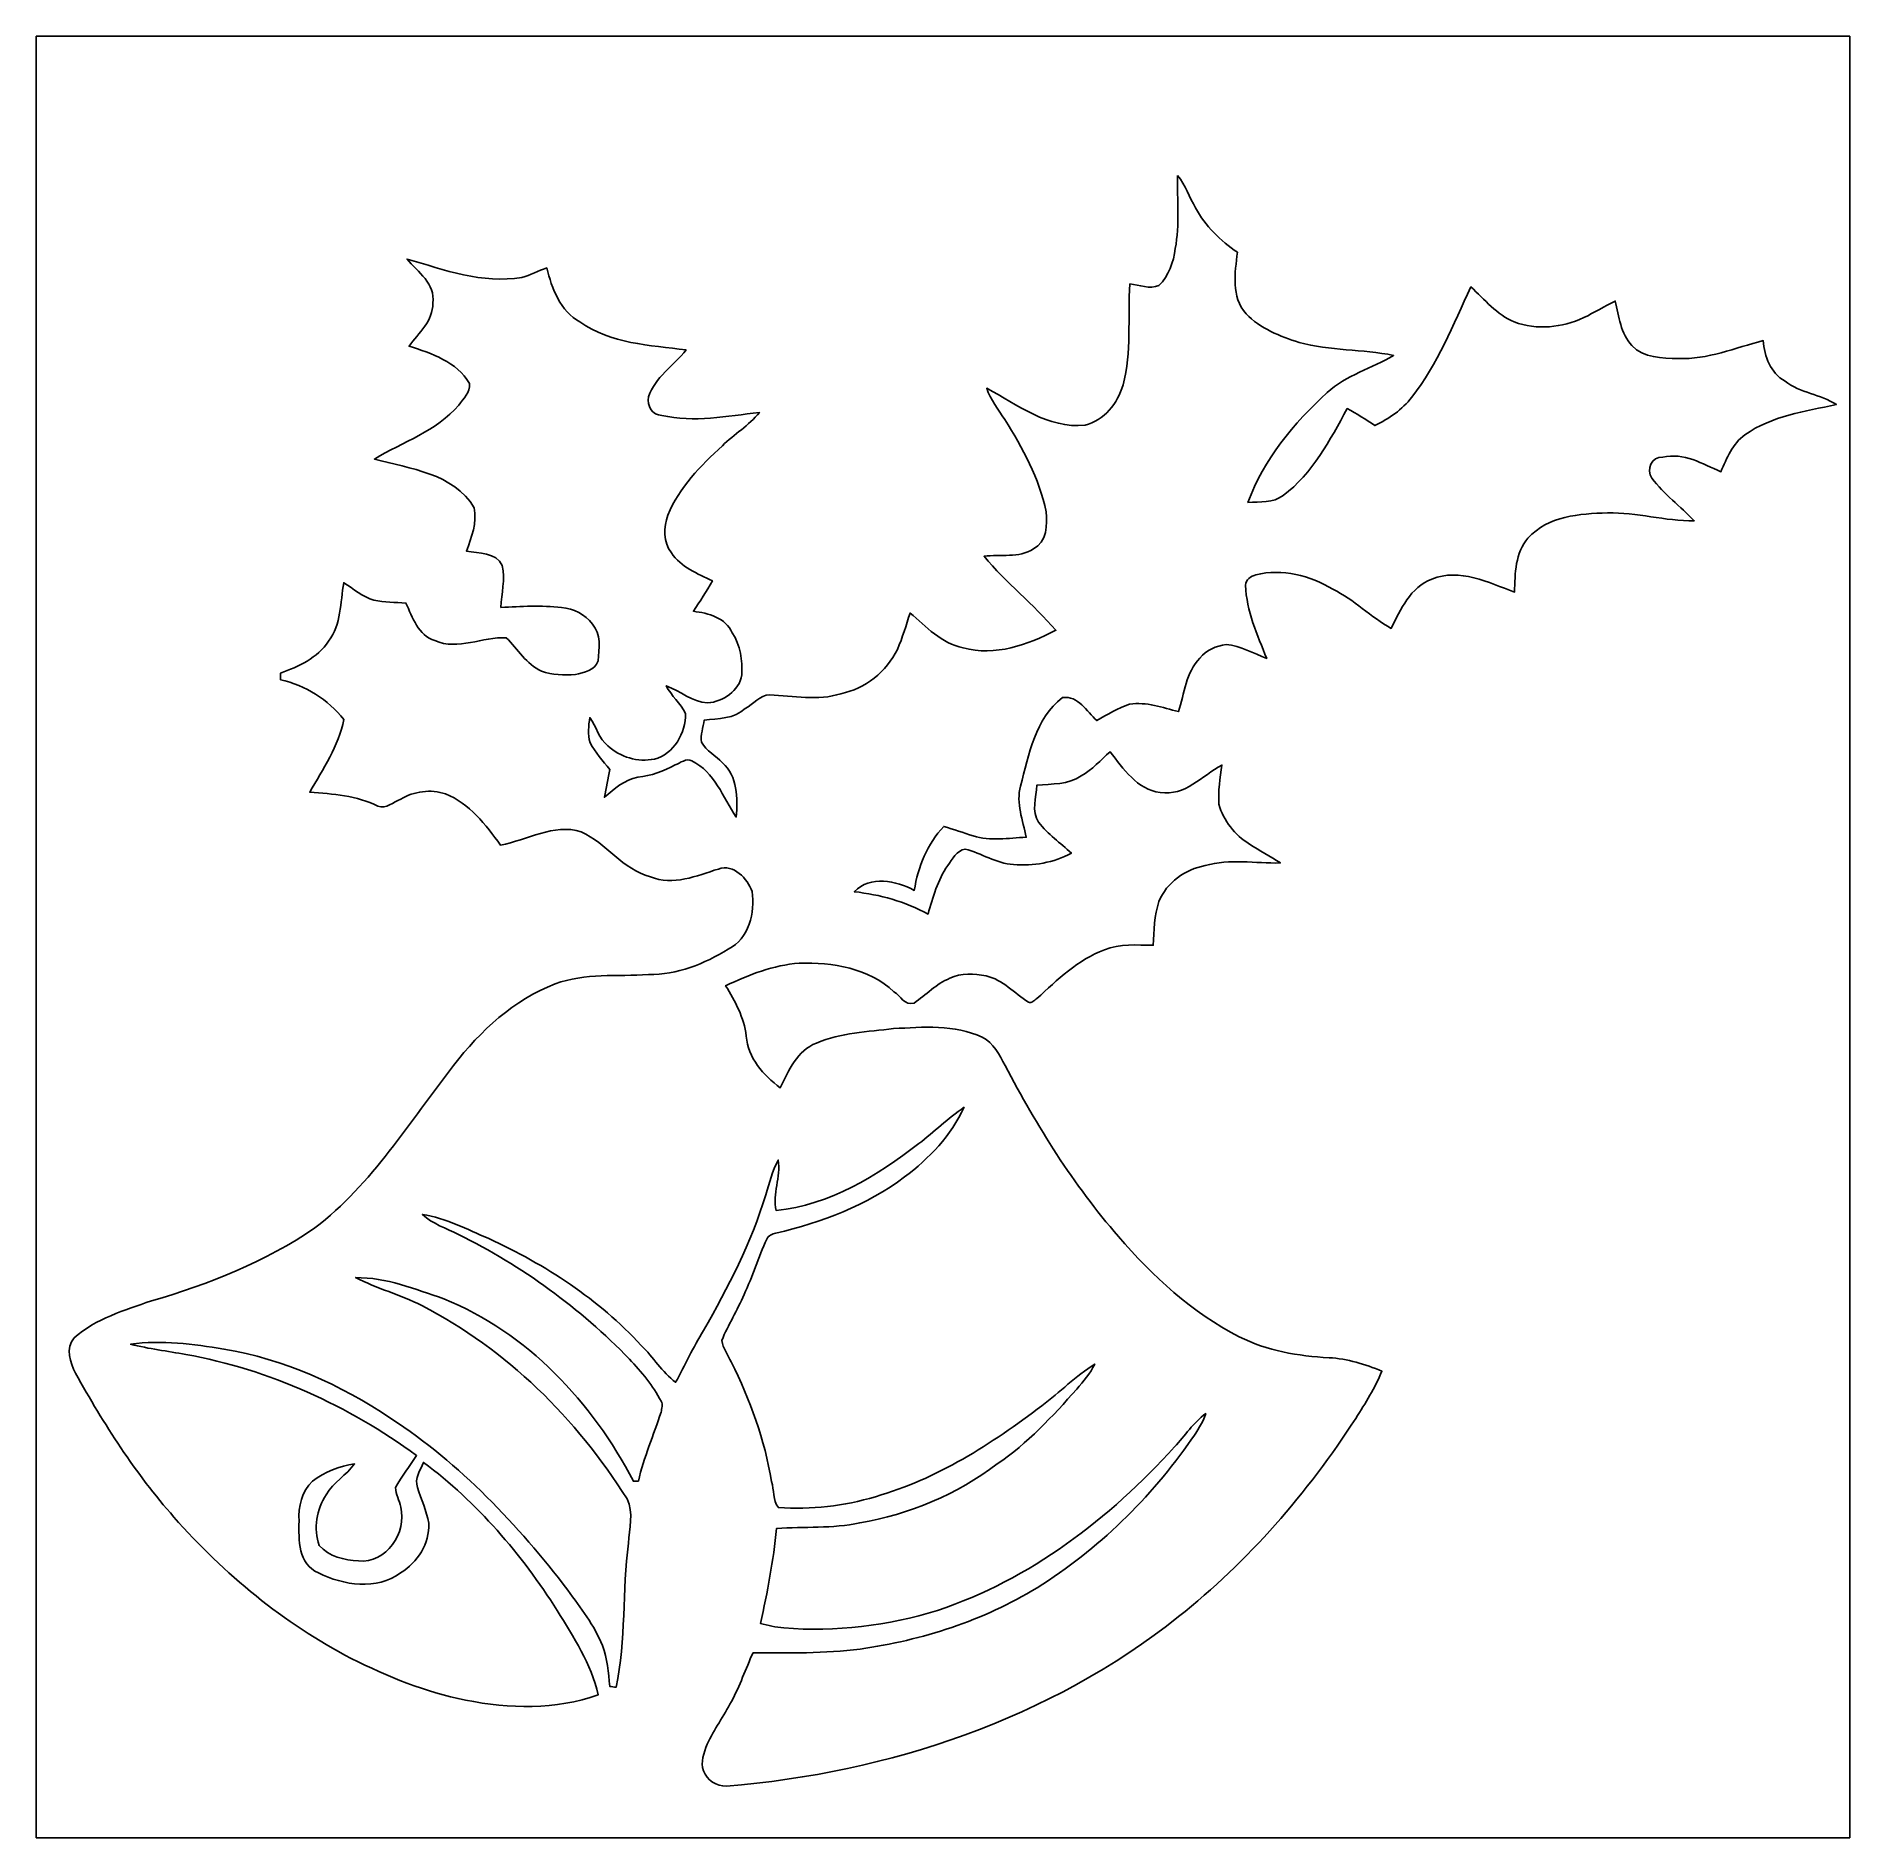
# Model space of a CAD drawing. Header units: centimetres. Extents: x -16.8 to 16.8, y -16.7 to 16.7.
import ezdxf

# ---------------------------------------------------------------- set-up
doc = ezdxf.new("R2010")
doc.units = ezdxf.units.CM
doc.header["$MEASUREMENT"] = 0
doc.layers.add('Layer 1', color=7, linetype='Continuous')

msp = doc.modelspace()

# ---------------------------------------------------------------- linework, layer by layer
at = {"layer": 'Layer 1', "color": 7}
for points, knots in [([(-16.77458, 16.66875), (-16.77458, 16.66875), (16.77458, 16.66875), (16.77458, 16.66875), (16.77458, 16.66875), (16.77458, 16.66875), (16.77458, -16.66875), (16.77458, -16.66875), (16.77458, -16.66875), (16.77458, -16.66875), (-16.77458, -16.66875), (-16.77458, -16.66875), (-16.77458, -16.66875), (-16.77458, -16.66875), (-16.77458, 16.66875), (-16.77458, 16.66875), (-16.77458, 16.66875), (-16.77458, 16.66875), (-16.77458, 16.66875), (-16.77458, 16.66875)], [0, 0, 0, 0, 0.16666667, 0.16666667, 0.16666667, 0.16666667, 0.33333333, 0.33333333, 0.33333333, 0.33333333, 0.5, 0.5, 0.5, 0.5, 0.66666667, 0.66666667, 0.66666667, 0.66666667, 1, 1, 1, 1]), ([(4.33881, 14.08994), (4.32964, 13.6398), (4.37974, 13.18472), (4.29789, 12.73881), (4.29789, 12.73881), (4.26297, 12.49045), (4.17759, 12.23539), (3.9938, 12.05689), (3.9938, 12.05689), (3.82588, 11.97892), (3.63149, 12.07206), (3.45687, 12.08476), (3.45687, 12.08476), (3.41842, 11.46246), (3.48932, 10.82604), (3.33093, 10.21574), (3.33093, 10.21574), (3.23039, 9.87884), (2.98097, 9.55957), (2.62749, 9.47349), (2.62749, 9.47349), (1.94098, 9.39729), (1.3776, 9.85591), (0.80821, 10.15436), (0.80821, 10.15436), (0.87912, 9.94057), (1.02517, 9.76489), (1.14088, 9.57439), (1.14088, 9.57439), (1.47814, 9.0491), (1.78012, 8.48713), (1.90712, 7.87047), (1.90712, 7.87047), (1.93428, 7.63482), (1.92088, 7.30497), (1.67358, 7.18256), (1.67358, 7.18256), (1.40194, 7.00722), (1.06221, 7.08484), (0.76024, 7.04638), (0.76024, 7.04638), (1.16558, 6.55532), (1.67146, 6.15632), (2.0888, 5.67514), (2.0888, 5.67514), (1.56104, 5.40949), (0.96873, 5.18795), (0.37147, 5.35023), (0.37147, 5.35023), (-0.02716, 5.4356), (-0.31291, 5.74075), (-0.6096, 5.99475), (-0.6096, 5.99475), (-0.68333, 5.76933), (-0.74683, 5.53932), (-0.84314, 5.32201), (-0.84314, 5.32201), (-1.04528, 4.91137), (-1.43792, 4.59493), (-1.88771, 4.5018), (-1.88771, 4.5018), (-2.31704, 4.36527), (-2.76825, 4.45805), (-3.2064, 4.48098), (-3.2064, 4.48098), (-3.38878, 4.47816), (-3.51049, 4.30848), (-3.65972, 4.22628), (-3.65972, 4.22628), (-3.86644, 4.03966), (-4.15819, 4.03825), (-4.41819, 4.01461), (-4.41819, 4.01461), (-4.43548, 3.8795), (-4.49016, 3.74015), (-4.46793, 3.60398), (-4.46793, 3.60398), (-4.37797, 3.44311), (-4.20053, 3.35668), (-4.07811, 3.22368), (-4.07811, 3.22368), (-3.80012, 2.97533), (-3.79518, 2.56364), (-3.82588, 2.21897), (-3.82588, 2.21897), (-4.07635, 2.58269), (-4.21816, 3.05435), (-4.64679, 3.25826), (-4.64679, 3.25826), (-4.75156, 3.31717), (-4.85775, 3.21945), (-4.95229, 3.18594), (-4.95229, 3.18594), (-5.16749, 3.0674), (-5.40032, 2.98133), (-5.64621, 2.95593), (-5.64621, 2.95593), (-5.8928, 2.91712), (-6.0773, 2.73614), (-6.26428, 2.58727), (-6.26428, 2.58727), (-6.23429, 2.76013), (-6.19407, 2.93053), (-6.16303, 3.10268), (-6.16303, 3.10268), (-6.29814, 3.25614), (-6.43361, 3.41242), (-6.52674, 3.59586), (-6.52674, 3.59586), (-6.58142, 3.74756), (-6.55355, 3.90701), (-6.53556, 4.06153), (-6.53556, 4.06153), (-6.41103, 3.89396), (-6.36799, 3.67136), (-6.20042, 3.53589), (-6.20042, 3.53589), (-5.97288, 3.32775), (-5.64409, 3.23039), (-5.34, 3.29142), (-5.34, 3.29142), (-4.97523, 3.38314), (-4.76109, 3.77931), (-4.76179, 4.13597), (-4.76179, 4.13597), (-4.85458, 4.32364), (-5.02532, 4.46123), (-5.12022, 4.64891), (-5.12022, 4.64891), (-4.86198, 4.54907), (-4.64079, 4.34975), (-4.35434, 4.33141), (-4.35434, 4.33141), (-4.06718, 4.35575), (-3.76978, 4.55013), (-3.72251, 4.85105), (-3.72251, 4.85105), (-3.70628, 5.11951), (-3.74826, 5.39926), (-3.89819, 5.62751), (-3.89819, 5.62751), (-4.01708, 5.9055), (-4.34411, 5.99581), (-4.61716, 6.02686), (-4.61716, 6.02686), (-4.49933, 6.21312), (-4.37127, 6.39374), (-4.26649, 6.58812), (-4.26649, 6.58812), (-4.53919, 6.72677), (-4.84823, 6.84389), (-5.02532, 7.10953), (-5.02532, 7.10953), (-5.17948, 7.30779), (-5.17102, 7.58155), (-5.08882, 7.80697), (-5.08882, 7.80697), (-4.88174, 8.32273), (-4.48169, 8.72102), (-4.08093, 9.09038), (-4.08093, 9.09038), (-3.86186, 9.30592), (-3.59057, 9.46432), (-3.39725, 9.70633), (-3.39725, 9.70633), (-3.99415, 9.63824), (-4.60657, 9.51512), (-5.20347, 9.65271), (-5.20347, 9.65271), (-5.37951, 9.65059), (-5.48181, 9.83897), (-5.44618, 9.99525), (-5.44618, 9.99525), (-5.33012, 10.36249), (-4.97911, 10.57028), (-4.75403, 10.86414), (-4.75403, 10.86414), (-5.42184, 10.95163), (-6.14751, 10.97668), (-6.71759, 11.38132), (-6.71759, 11.38132), (-7.07919, 11.58346), (-7.23724, 12.00009), (-7.33002, 12.38179), (-7.33002, 12.38179), (-7.48559, 12.32747), (-7.63129, 12.24633), (-7.7918, 12.20611), (-7.7918, 12.20611), (-8.52488, 12.0844), (-9.22549, 12.34581), (-9.91588, 12.54619), (-9.91588, 12.54619), (-9.71691, 12.3063), (-9.38565, 12.09075), (-9.43822, 11.73057), (-9.43822, 11.73057), (-9.4294, 11.40248), (-9.70245, 11.17917), (-9.87707, 10.93223), (-9.87707, 10.93223), (-9.45938, 10.80135), (-8.99583, 10.64472), (-8.76194, 10.24431), (-8.76194, 10.24431), (-8.73831, 10.07569), (-8.87765, 9.96668), (-8.95879, 9.84179), (-8.95879, 9.84179), (-9.37225, 9.36237), (-9.99137, 9.16129), (-10.51878, 8.84379), (-10.51878, 8.84379), (-9.8619, 8.66281), (-9.05969, 8.58767), (-8.67234, 7.9442), (-8.67234, 7.9442), (-8.61801, 7.66621), (-8.72208, 7.39669), (-8.81556, 7.14093), (-8.81556, 7.14093), (-8.58838, 7.09013), (-8.26876, 7.12611), (-8.15481, 6.87458), (-8.15481, 6.87458), (-8.09131, 6.62164), (-8.17351, 6.356), (-8.17809, 6.09776), (-8.17809, 6.09776), (-7.80556, 6.11928), (-7.43056, 6.13939), (-7.05873, 6.09847), (-7.05873, 6.09847), (-6.83507, 6.08048), (-6.62199, 5.97147), (-6.48688, 5.79085), (-6.48688, 5.79085), (-6.31931, 5.6074), (-6.35917, 5.33541), (-6.3821, 5.11104), (-6.3821, 5.11104), (-6.43043, 4.93324), (-6.64774, 4.88915), (-6.8012, 4.85951), (-6.8012, 4.85951), (-7.01005, 4.84011), (-7.22842, 4.84823), (-7.42703, 4.91984), (-7.42703, 4.91984), (-7.70961, 5.05001), (-7.86871, 5.32589), (-8.07896, 5.53755), (-8.07896, 5.53755), (-8.51923, 5.56119), (-8.96832, 5.29519), (-9.40223, 5.48393), (-9.40223, 5.48393), (-9.71091, 5.58694), (-9.81181, 5.91397), (-9.93563, 6.17996), (-9.93563, 6.17996), (-10.13389, 6.19301), (-10.33392, 6.19619), (-10.52971, 6.23429), (-10.52971, 6.23429), (-10.73961, 6.29179), (-10.90366, 6.44207), (-11.08498, 6.55461), (-11.08498, 6.55461), (-11.15095, 6.19266), (-11.12943, 5.78026), (-11.36826, 5.47688), (-11.36826, 5.47688), (-11.56794, 5.15832), (-11.92177, 5.00768), (-12.25903, 4.88174), (-12.25903, 4.88174), (-12.25762, 4.84188), (-12.25621, 4.80201), (-12.25479, 4.76179), (-12.25479, 4.76179), (-11.79371, 4.65808), (-11.38061, 4.39173), (-11.08287, 4.02625), (-11.08287, 4.02625), (-11.17988, 3.53095), (-11.47269, 3.11115), (-11.71399, 2.67829), (-11.71399, 2.67829), (-11.28536, 2.65395), (-10.84651, 2.61161), (-10.45457, 2.42217), (-10.45457, 2.42217), (-10.30323, 2.35409), (-10.1667, 2.50613), (-10.03229, 2.54988), (-10.03229, 2.54988), (-9.7857, 2.6991), (-9.47808, 2.73967), (-9.20291, 2.64901), (-9.20291, 2.64901), (-8.75806, 2.47086), (-8.46032, 2.0761), (-8.18656, 1.70215), (-8.18656, 1.70215), (-7.68879, 1.78788), (-7.20937, 2.10785), (-6.69255, 1.94874), (-6.69255, 1.94874), (-6.22653, 1.73355), (-5.92702, 1.24919), (-5.41338, 1.11513), (-5.41338, 1.11513), (-4.99428, 0.94051), (-4.55824, 1.13101), (-4.15537, 1.25836), (-4.15537, 1.25836), (-3.87103, 1.35608), (-3.6195, 1.0855), (-3.53095, 0.84208), (-3.53095, 0.84208), (-3.47733, 0.45403), (-3.58493, -0.03457), (-3.97298, -0.22225), (-3.97298, -0.22225), (-4.41466, -0.49989), (-4.9209, -0.70062), (-5.45042, -0.69286), (-5.45042, -0.69286), (-6.02509, -0.73766), (-6.6234, -0.65934), (-7.17374, -0.86854), (-7.17374, -0.86854), (-7.94032, -1.1557), (-8.55839, -1.73884), (-9.05334, -2.37631), (-9.05334, -2.37631), (-9.85802, -3.41665), (-10.56569, -4.56812), (-11.61874, -5.38445), (-11.61874, -5.38445), (-12.53808, -6.00745), (-13.58159, -6.42761), (-14.64557, -6.73312), (-14.64557, -6.73312), (-15.14087, -6.90986), (-15.67462, -7.05908), (-16.07256, -7.42068), (-16.07256, -7.42068), (-16.24083, -7.60624), (-16.1477, -7.87647), (-16.0468, -8.07261), (-16.0468, -8.07261), (-15.5261, -9.01382), (-14.9412, -9.92681), (-14.22788, -10.73503), (-14.22788, -10.73503), (-13.29937, -11.78877), (-12.198, -12.70176), (-10.94846, -13.34946), (-10.94846, -13.34946), (-10.27536, -13.68531), (-9.57439, -13.97847), (-8.83214, -14.12099), (-8.83214, -14.12099), (-8.02464, -14.28785), (-7.16456, -14.30196), (-6.37963, -14.02433), (-6.37963, -14.02433), (-6.50169, -13.44895), (-6.8393, -12.95859), (-7.13599, -12.46293), (-7.13599, -12.46293), (-7.80027, -11.42189), (-8.61589, -10.46127), (-9.61143, -9.72326), (-9.61143, -9.72326), (-9.67176, -9.87072), (-9.78006, -10.01713), (-9.72114, -10.18611), (-9.72114, -10.18611), (-9.65588, -10.408), (-9.55181, -10.61896), (-9.5123, -10.84897), (-9.5123, -10.84897), (-9.49678, -11.2208), (-9.72291, -11.57711), (-10.03441, -11.76796), (-10.03441, -11.76796), (-10.47468, -12.09463), (-11.09521, -12.00115), (-11.55312, -11.76479), (-11.55312, -11.76479), (-11.9313, -11.61415), (-11.92177, -11.14707), (-11.9126, -10.81158), (-11.9126, -10.81158), (-11.92918, -10.54629), (-11.86462, -10.25419), (-11.66142, -10.06934), (-11.66142, -10.06934), (-11.44023, -9.89154), (-11.16471, -9.78958), (-10.88531, -9.74937), (-10.88531, -9.74937), (-11.04018, -9.95751), (-11.27513, -10.09403), (-11.40883, -10.32051), (-11.40883, -10.32051), (-11.59263, -10.58792), (-11.64943, -10.95304), (-11.54113, -11.25961), (-11.54113, -11.25961), (-11.36156, -11.46492), (-11.07405, -11.53266), (-10.81229, -11.54501), (-10.81229, -11.54501), (-10.30252, -11.59827), (-9.90918, -11.01901), (-10.03229, -10.54947), (-10.03229, -10.54947), (-10.0517, -10.42599), (-10.12613, -10.31487), (-10.12684, -10.18822), (-10.12684, -10.18822), (-10.01571, -9.97867), (-9.86719, -9.79346), (-9.73737, -9.59626), (-9.73737, -9.59626), (-11.00208, -8.67269), (-12.46082, -8.00171), (-14.00669, -7.72619), (-14.00669, -7.72619), (-14.34747, -7.66339), (-14.69284, -7.62282), (-15.02833, -7.53569), (-15.02833, -7.53569), (-14.45366, -7.45525), (-13.87263, -7.53428), (-13.30396, -7.62564), (-13.30396, -7.62564), (-12.192, -7.81085), (-11.14601, -8.28393), (-10.21327, -8.90834), (-10.21327, -8.90834), (-8.93198, -9.74901), (-7.86518, -10.87508), (-6.93914, -12.08722), (-6.93914, -12.08722), (-6.70772, -12.41531), (-6.44984, -12.73387), (-6.30167, -13.11134), (-6.30167, -13.11134), (-6.20642, -13.35158), (-6.18808, -13.61158), (-6.1662, -13.86699), (-6.1662, -13.86699), (-6.12634, -13.87263), (-6.08648, -13.87898), (-6.04661, -13.88533), (-6.04661, -13.88533), (-5.86034, -13.00762), (-5.9376, -12.1031), (-5.81731, -11.21763), (-5.81731, -11.21763), (-5.80496, -10.94987), (-5.71959, -10.65107), (-5.84553, -10.39707), (-5.84553, -10.39707), (-6.78074, -8.91117), (-8.07226, -7.6267), (-9.64212, -6.82166), (-9.64212, -6.82166), (-10.03794, -6.61952), (-10.47221, -6.50593), (-10.86697, -6.30273), (-10.86697, -6.30273), (-10.30005, -6.2992), (-9.76418, -6.51439), (-9.23608, -6.69572), (-9.23608, -6.69572), (-7.6902, -7.32084), (-6.48441, -8.60919), (-5.72735, -10.07075), (-5.72735, -10.07075), (-5.70442, -10.07039), (-5.6582, -10.06934), (-5.63527, -10.06898), (-5.63527, -10.06898), (-5.53473, -9.63048), (-5.35199, -9.21844), (-5.21688, -8.79087), (-5.21688, -8.79087), (-5.20136, -8.72666), (-5.17737, -8.65399), (-5.21617, -8.59261), (-5.21617, -8.59261), (-5.36011, -8.29874), (-5.58059, -8.05004), (-5.80108, -7.81191), (-5.80108, -7.81191), (-6.71019, -6.86611), (-7.79004, -6.08824), (-8.96408, -5.50439), (-8.96408, -5.50439), (-9.19163, -5.39044), (-9.4421, -5.31036), (-9.63189, -5.13397), (-9.63189, -5.13397), (-9.19727, -5.201), (-8.80357, -5.4102), (-8.40352, -5.5813), (-8.40352, -5.5813), (-7.35683, -6.06496), (-6.36411, -6.70207), (-5.58341, -7.55932), (-5.58341, -7.55932), (-5.35905, -7.77416), (-5.19748, -8.05321), (-4.9463, -8.24054), (-4.9463, -8.24054), (-4.77379, -7.92162), (-4.61998, -7.59284), (-4.43018, -7.2838), (-4.43018, -7.2838), (-3.97369, -6.48264), (-3.54753, -5.65538), (-3.28048, -4.76956), (-3.28048, -4.76956), (-3.2131, -4.55224), (-3.15595, -4.33035), (-3.04906, -4.12821), (-3.04906, -4.12821), (-2.99614, -4.43971), (-3.15807, -4.75544), (-3.08645, -5.05989), (-3.08645, -5.05989), (-2.0955, -4.96323), (-1.21885, -4.41466), (-0.44626, -3.82305), (-0.44626, -3.82305), (-0.16545, -3.60221), (0.09243, -3.3528), (0.38876, -3.15172), (0.38876, -3.15172), (0.15099, -3.67383), (-0.25682, -4.09857), (-0.71014, -4.44077), (-0.71014, -4.44077), (-1.41146, -4.96535), (-2.24614, -5.28285), (-3.09351, -5.4797), (-3.09351, -5.4797), (-3.15842, -5.49734), (-3.2325, -5.52203), (-3.26073, -5.58976), (-3.26073, -5.58976), (-3.41559, -5.92596), (-3.52178, -6.28262), (-3.68053, -6.61776), (-3.68053, -6.61776), (-3.80436, -6.90704), (-3.97404, -7.1755), (-4.09258, -7.46689), (-4.09258, -7.46689), (-4.07353, -7.61224), (-3.97651, -7.73324), (-3.91654, -7.86483), (-3.91654, -7.86483), (-3.57188, -8.56439), (-3.29777, -9.30557), (-3.17147, -10.0778), (-3.17147, -10.0778), (-3.12244, -10.23267), (-3.14889, -10.42423), (-3.04553, -10.55934), (-3.04553, -10.55934), (-2.44299, -10.59427), (-1.82986, -10.53571), (-1.2513, -10.3572), (-1.2513, -10.3572), (-0.1143, -10.03229), (0.89782, -9.38636), (1.8288, -8.67339), (1.8288, -8.67339), (2.16147, -8.42469), (2.45428, -8.12306), (2.80882, -7.90363), (2.80882, -7.90363), (2.72309, -8.07473), (2.60033, -8.2229), (2.47474, -8.36648), (2.47474, -8.36648), (2.02636, -8.86954), (1.56351, -9.37048), (1.00365, -9.75219), (1.00365, -9.75219), (0.25929, -10.31205), (-0.62018, -10.68811), (-1.53882, -10.84086), (-1.53882, -10.84086), (-2.04541, -10.95128), (-2.56681, -10.90754), (-3.0801, -10.94599), (-3.0801, -10.94599), (-3.13902, -11.5376), (-3.24379, -12.12321), (-3.37785, -12.70212), (-3.37785, -12.70212), (-3.23603, -12.73916), (-3.09245, -12.77091), (-2.94605, -12.78714), (-2.94605, -12.78714), (-1.98826, -12.86334), (-1.01635, -12.74939), (-0.09984, -12.46046), (-0.09984, -12.46046), (1.61184, -11.8939), (3.08504, -10.76078), (4.28519, -9.43575), (4.28519, -9.43575), (4.47499, -9.22867), (4.63409, -8.98913), (4.86092, -8.81909), (4.86092, -8.81909), (4.80624, -8.99266), (4.70217, -9.14259), (4.59987, -9.29111), (4.59987, -9.29111), (3.83928, -10.38331), (2.87267, -11.33828), (1.73955, -12.04136), (1.73955, -12.04136), (0.74542, -12.65026), (-0.38347, -13.01432), (-1.53423, -13.17625), (-1.53423, -13.17625), (-2.1911, -13.25951), (-2.85433, -13.25069), (-3.51473, -13.24716), (-3.51473, -13.24716), (-3.65196, -13.54455), (-3.75567, -13.85746), (-3.91372, -14.14568), (-3.91372, -14.14568), (-4.05448, -14.4145), (-4.23439, -14.6625), (-4.36174, -14.93838), (-4.36174, -14.93838), (-4.42172, -15.09324), (-4.49474, -15.26822), (-4.42807, -15.43226), (-4.42807, -15.43226), (-4.37162, -15.60477), (-4.18536, -15.71907), (-4.0072, -15.71343), (-4.0072, -15.71343), (-1.00648, -15.47001), (1.98755, -14.47059), (4.35645, -12.57688), (4.35645, -12.57688), (5.65221, -11.55524), (6.74017, -10.28806), (7.63729, -8.90764), (7.63729, -8.90764), (7.81473, -8.62683), (7.99183, -8.34319), (8.11918, -8.03522), (8.11918, -8.03522), (7.80732, -7.90504), (7.48136, -7.80415), (7.14234, -7.78475), (7.14234, -7.78475), (6.57049, -7.75652), (5.99405, -7.65669), (5.47899, -7.39669), (5.47899, -7.39669), (4.6101, -6.94796), (3.87703, -6.27874), (3.24379, -5.54143), (3.24379, -5.54143), (2.41229, -4.58329), (1.73673, -3.50132), (1.14864, -2.37984), (1.14864, -2.37984), (1.04352, -2.18123), (0.93627, -1.95686), (0.72214, -1.85526), (0.72214, -1.85526), (0.21484, -1.61325), (-0.37112, -1.66546), (-0.9144, -1.6958), (-0.9144, -1.6958), (-1.39383, -1.7526), (-1.89089, -1.77377), (-2.34139, -1.9625), (-2.34139, -1.9625), (-2.69981, -2.10185), (-2.85327, -2.47121), (-3.01131, -2.78941), (-3.01131, -2.78941), (-3.32281, -2.55834), (-3.60856, -2.23908), (-3.63855, -1.83374), (-3.63855, -1.83374), (-3.68194, -1.4919), (-3.8414, -1.18851), (-4.02131, -0.90099), (-4.02131, -0.90099), (-3.58987, -0.69956), (-3.13831, -0.5207), (-2.65889, -0.48295), (-2.65889, -0.48295), (-2.04258, -0.46743), (-1.37266, -0.57679), (-0.90664, -1.01318), (-0.90664, -1.01318), (-0.78669, -1.08832), (-0.70697, -1.27847), (-0.53587, -1.22238), (-0.53587, -1.22238), (-0.31433, -1.06892), (-0.12488, -0.86713), (0.12841, -0.76341), (0.12841, -0.76341), (0.33479, -0.65793), (0.57679, -0.68121), (0.79763, -0.71896), (0.79763, -0.71896), (1.10631, -0.79058), (1.32151, -1.04105), (1.57903, -1.20544), (1.57903, -1.20544), (1.64077, -1.23014), (1.69157, -1.17122), (1.73708, -1.13877), (1.73708, -1.13877), (2.11526, -0.79234), (2.49767, -0.42051), (2.98662, -0.23566), (2.98662, -0.23566), (3.27166, -0.12065), (3.58881, -0.14993), (3.88832, -0.15416), (3.88832, -0.15416), (3.90631, 0.11818), (3.90631, 0.39793), (3.9945, 0.65864), (3.9945, 0.65864), (4.13985, 1.01106), (4.48169, 1.25271), (4.85034, 1.3208), (4.85034, 1.3208), (5.30437, 1.45591), (5.77779, 1.35749), (6.24134, 1.36948), (6.24134, 1.36948), (6.05649, 1.49613), (5.8547, 1.59667), (5.66843, 1.72085), (5.66843, 1.72085), (5.39856, 1.88419), (5.18971, 2.15194), (5.10575, 2.45604), (5.10575, 2.45604), (5.08353, 2.69875), (5.12974, 2.94146), (5.15973, 3.18206), (5.15973, 3.18206), (4.78966, 2.9845), (4.48134, 2.60068), (4.01779, 2.67582), (4.01779, 2.67582), (3.59022, 2.72697), (3.33516, 3.11785), (3.09174, 3.42759), (3.09174, 3.42759), (2.915, 3.27731), (2.76401, 3.09386), (2.55588, 2.98344), (2.55588, 2.98344), (2.31775, 2.81199), (2.0126, 2.8388), (1.73461, 2.80776), (1.73461, 2.80776), (1.72967, 2.58445), (1.62877, 2.3241), (1.76953, 2.12266), (1.76953, 2.12266), (1.93816, 1.90041), (2.17487, 1.74343), (2.37455, 1.55152), (2.37455, 1.55152), (2.05176, 1.37336), (1.66793, 1.31128), (1.30316, 1.33879), (1.30316, 1.33879), (0.9839, 1.36525), (0.70979, 1.54834), (0.40711, 1.62842), (0.40711, 1.62842), (0.25224, 1.60055), (0.17216, 1.43757), (0.0889, 1.32221), (0.0889, 1.32221), (-0.10054, 1.05481), (-0.1845, 0.73343), (-0.27728, 0.42404), (-0.27728, 0.42404), (-0.69956, 0.6537), (-1.16381, 0.78599), (-1.64077, 0.83714), (-1.64077, 0.83714), (-1.34479, 1.14406), (-0.86572, 1.04599), (-0.53058, 0.86113), (-0.53058, 0.86113), (-0.4639, 1.29963), (-0.29034, 1.71873), (0.0127, 2.04752), (0.0127, 2.04752), (0.19509, 1.99249), (0.37394, 1.92617), (0.55774, 1.8729), (0.55774, 1.8729), (0.87665, 1.77306), (1.21285, 1.82986), (1.53952, 1.84714), (1.53952, 1.84714), (1.47884, 2.15865), (1.34549, 2.47403), (1.43581, 2.79365), (1.43581, 2.79365), (1.58256, 3.37503), (1.70921, 4.03931), (2.20839, 4.42948), (2.20839, 4.42948), (2.50437, 4.47534), (2.65501, 4.17301), (2.84586, 4.00614), (2.84586, 4.00614), (3.042, 4.11586), (3.23533, 4.24039), (3.45193, 4.30671), (3.45193, 4.30671), (3.76308, 4.35786), (4.06188, 4.24462), (4.35857, 4.17089), (4.35857, 4.17089), (4.46828, 4.50779), (4.49227, 4.89373), (4.75333, 5.16043), (4.75333, 5.16043), (4.8701, 5.31248), (5.05319, 5.39044), (5.24051, 5.41091), (5.24051, 5.41091), (5.51039, 5.38974), (5.74287, 5.24827), (5.99017, 5.15479), (5.99017, 5.15479), (5.81413, 5.59082), (5.61446, 6.0325), (5.59647, 6.51016), (5.59647, 6.51016), (5.59576, 6.61317), (5.70089, 6.67597), (5.78802, 6.70278), (5.78802, 6.70278), (6.27627, 6.82484), (6.78991, 6.68726), (7.21325, 6.43608), (7.21325, 6.43608), (7.60448, 6.2417), (7.91351, 5.92384), (8.29098, 5.70936), (8.29098, 5.70936), (8.46631, 6.06425), (8.64447, 6.46889), (9.04275, 6.62305), (9.04275, 6.62305), (9.55675, 6.8326), (10.09227, 6.55849), (10.57381, 6.38316), (10.57381, 6.38316), (10.58474, 6.72571), (10.58298, 7.11024), (10.82252, 7.38223), (10.82252, 7.38223), (11.19223, 7.78933), (11.78101, 7.83696), (12.29431, 7.84648), (12.29431, 7.84648), (12.83406, 7.86095), (13.35934, 7.69338), (13.89874, 7.70326), (13.89874, 7.70326), (13.64051, 7.9689), (13.33676, 8.19397), (13.11416, 8.49312), (13.11416, 8.49312), (13.00304, 8.64094), (13.10569, 8.90693), (13.3156, 8.87659), (13.3156, 8.87659), (13.7033, 8.97255), (14.04937, 8.75453), (14.39016, 8.6106), (14.39016, 8.6106), (14.50093, 8.85966), (14.60429, 9.13024), (14.83607, 9.29358), (14.83607, 9.29358), (15.33313, 9.64389), (15.94661, 9.73208), (16.52729, 9.85132), (16.52729, 9.85132), (16.23766, 10.05099), (15.8563, 10.06157), (15.57761, 10.287), (15.57761, 10.287), (15.30562, 10.43764), (15.19802, 10.74349), (15.17474, 11.03595), (15.17474, 11.03595), (14.65474, 10.90613), (14.14533, 10.6807), (13.59923, 10.70434), (13.59923, 10.70434), (13.30607, 10.7128), (12.96141, 10.71386), (12.7441, 10.94493), (12.7441, 10.94493), (12.53455, 11.16648), (12.50703, 11.48609), (12.43647, 11.76726), (12.43647, 11.76726), (12.23962, 11.66954), (12.05054, 11.557), (11.85263, 11.4614), (11.85263, 11.4614), (11.45575, 11.27407), (10.98479, 11.22715), (10.56957, 11.38167), (10.56957, 11.38167), (10.24467, 11.51502), (10.01924, 11.79971), (9.76559, 12.02937), (9.76559, 12.02937), (9.43927, 11.33052), (9.15106, 10.60238), (8.67304, 9.98926), (8.67304, 9.98926), (8.49736, 9.75466), (8.24794, 9.59697), (7.99147, 9.46538), (7.99147, 9.46538), (7.82355, 9.5758), (7.65387, 9.68446), (7.47748, 9.77971), (7.47748, 9.77971), (7.15645, 9.19551), (6.84248, 8.57603), (6.2932, 8.17174), (6.2932, 8.17174), (6.10941, 8.02499), (5.86105, 8.06027), (5.64092, 8.04192), (5.64092, 8.04192), (5.9309, 8.83532), (6.48864, 9.50948), (7.10777, 10.07322), (7.10777, 10.07322), (7.45807, 10.40342), (7.93432, 10.51877), (8.33579, 10.7636), (8.33579, 10.7636), (7.75829, 10.87896), (7.15927, 10.84756), (6.58883, 11.00208), (6.58883, 11.00208), (6.23499, 11.11356), (5.86952, 11.26314), (5.60564, 11.53231), (5.60564, 11.53231), (5.32694, 11.84628), (5.39962, 12.29184), (5.4483, 12.67284), (5.4483, 12.67284), (5.13292, 12.88309), (4.85387, 13.15685), (4.6736, 13.49234), (4.6736, 13.49234), (4.55436, 13.68742), (4.49298, 13.91638), (4.33881, 14.08994)], [0, 0, 0, 0, 0.004, 0.004, 0.004, 0.004, 0.008, 0.008, 0.008, 0.008, 0.012, 0.012, 0.012, 0.012, 0.016, 0.016, 0.016, 0.016, 0.02, 0.02, 0.02, 0.02, 0.024, 0.024, 0.024, 0.024, 0.028, 0.028, 0.028, 0.028, 0.032, 0.032, 0.032, 0.032, 0.036, 0.036, 0.036, 0.036, 0.04, 0.04, 0.04, 0.04, 0.044, 0.044, 0.044, 0.044, 0.048, 0.048, 0.048, 0.048, 0.052, 0.052, 0.052, 0.052, 0.056, 0.056, 0.056, 0.056, 0.06, 0.06, 0.06, 0.06, 0.064, 0.064, 0.064, 0.064, 0.068, 0.068, 0.068, 0.068, 0.072, 0.072, 0.072, 0.072, 0.076, 0.076, 0.076, 0.076, 0.08, 0.08, 0.08, 0.08, 0.084, 0.084, 0.084, 0.084, 0.088, 0.088, 0.088, 0.088, 0.092, 0.092, 0.092, 0.092, 0.096, 0.096, 0.096, 0.096, 0.1, 0.1, 0.1, 0.1, 0.104, 0.104, 0.104, 0.104, 0.108, 0.108, 0.108, 0.108, 0.112, 0.112, 0.112, 0.112, 0.116, 0.116, 0.116, 0.116, 0.12, 0.12, 0.12, 0.12, 0.124, 0.124, 0.124, 0.124, 0.128, 0.128, 0.128, 0.128, 0.132, 0.132, 0.132, 0.132, 0.136, 0.136, 0.136, 0.136, 0.14, 0.14, 0.14, 0.14, 0.144, 0.144, 0.144, 0.144, 0.148, 0.148, 0.148, 0.148, 0.152, 0.152, 0.152, 0.152, 0.156, 0.156, 0.156, 0.156, 0.16, 0.16, 0.16, 0.16, 0.164, 0.164, 0.164, 0.164, 0.168, 0.168, 0.168, 0.168, 0.172, 0.172, 0.172, 0.172, 0.176, 0.176, 0.176, 0.176, 0.18, 0.18, 0.18, 0.18, 0.184, 0.184, 0.184, 0.184, 0.188, 0.188, 0.188, 0.188, 0.192, 0.192, 0.192, 0.192, 0.196, 0.196, 0.196, 0.196, 0.2, 0.2, 0.2, 0.2, 0.204, 0.204, 0.204, 0.204, 0.208, 0.208, 0.208, 0.208, 0.212, 0.212, 0.212, 0.212, 0.216, 0.216, 0.216, 0.216, 0.22, 0.22, 0.22, 0.22, 0.224, 0.224, 0.224, 0.224, 0.228, 0.228, 0.228, 0.228, 0.232, 0.232, 0.232, 0.232, 0.236, 0.236, 0.236, 0.236, 0.24, 0.24, 0.24, 0.24, 0.244, 0.244, 0.244, 0.244, 0.248, 0.248, 0.248, 0.248, 0.252, 0.252, 0.252, 0.252, 0.256, 0.256, 0.256, 0.256, 0.26, 0.26, 0.26, 0.26, 0.264, 0.264, 0.264, 0.264, 0.268, 0.268, 0.268, 0.268, 0.272, 0.272, 0.272, 0.272, 0.276, 0.276, 0.276, 0.276, 0.28, 0.28, 0.28, 0.28, 0.284, 0.284, 0.284, 0.284, 0.288, 0.288, 0.288, 0.288, 0.292, 0.292, 0.292, 0.292, 0.296, 0.296, 0.296, 0.296, 0.3, 0.3, 0.3, 0.3, 0.304, 0.304, 0.304, 0.304, 0.308, 0.308, 0.308, 0.308, 0.312, 0.312, 0.312, 0.312, 0.316, 0.316, 0.316, 0.316, 0.32, 0.32, 0.32, 0.32, 0.324, 0.324, 0.324, 0.324, 0.328, 0.328, 0.328, 0.328, 0.332, 0.332, 0.332, 0.332, 0.336, 0.336, 0.336, 0.336, 0.34, 0.34, 0.34, 0.34, 0.344, 0.344, 0.344, 0.344, 0.348, 0.348, 0.348, 0.348, 0.352, 0.352, 0.352, 0.352, 0.356, 0.356, 0.356, 0.356, 0.36, 0.36, 0.36, 0.36, 0.364, 0.364, 0.364, 0.364, 0.368, 0.368, 0.368, 0.368, 0.372, 0.372, 0.372, 0.372, 0.376, 0.376, 0.376, 0.376, 0.38, 0.38, 0.38, 0.38, 0.384, 0.384, 0.384, 0.384, 0.388, 0.388, 0.388, 0.388, 0.392, 0.392, 0.392, 0.392, 0.396, 0.396, 0.396, 0.396, 0.4, 0.4, 0.4, 0.4, 0.404, 0.404, 0.404, 0.404, 0.408, 0.408, 0.408, 0.408, 0.412, 0.412, 0.412, 0.412, 0.416, 0.416, 0.416, 0.416, 0.42, 0.42, 0.42, 0.42, 0.424, 0.424, 0.424, 0.424, 0.428, 0.428, 0.428, 0.428, 0.432, 0.432, 0.432, 0.432, 0.436, 0.436, 0.436, 0.436, 0.44, 0.44, 0.44, 0.44, 0.444, 0.444, 0.444, 0.444, 0.448, 0.448, 0.448, 0.448, 0.452, 0.452, 0.452, 0.452, 0.456, 0.456, 0.456, 0.456, 0.46, 0.46, 0.46, 0.46, 0.464, 0.464, 0.464, 0.464, 0.468, 0.468, 0.468, 0.468, 0.472, 0.472, 0.472, 0.472, 0.476, 0.476, 0.476, 0.476, 0.48, 0.48, 0.48, 0.48, 0.484, 0.484, 0.484, 0.484, 0.488, 0.488, 0.488, 0.488, 0.492, 0.492, 0.492, 0.492, 0.496, 0.496, 0.496, 0.496, 0.5, 0.5, 0.5, 0.5, 0.504, 0.504, 0.504, 0.504, 0.508, 0.508, 0.508, 0.508, 0.512, 0.512, 0.512, 0.512, 0.516, 0.516, 0.516, 0.516, 0.52, 0.52, 0.52, 0.52, 0.524, 0.524, 0.524, 0.524, 0.528, 0.528, 0.528, 0.528, 0.532, 0.532, 0.532, 0.532, 0.536, 0.536, 0.536, 0.536, 0.54, 0.54, 0.54, 0.54, 0.544, 0.544, 0.544, 0.544, 0.548, 0.548, 0.548, 0.548, 0.552, 0.552, 0.552, 0.552, 0.556, 0.556, 0.556, 0.556, 0.56, 0.56, 0.56, 0.56, 0.564, 0.564, 0.564, 0.564, 0.568, 0.568, 0.568, 0.568, 0.572, 0.572, 0.572, 0.572, 0.576, 0.576, 0.576, 0.576, 0.58, 0.58, 0.58, 0.58, 0.584, 0.584, 0.584, 0.584, 0.588, 0.588, 0.588, 0.588, 0.592, 0.592, 0.592, 0.592, 0.596, 0.596, 0.596, 0.596, 0.6, 0.6, 0.6, 0.6, 0.604, 0.604, 0.604, 0.604, 0.608, 0.608, 0.608, 0.608, 0.612, 0.612, 0.612, 0.612, 0.616, 0.616, 0.616, 0.616, 0.62, 0.62, 0.62, 0.62, 0.624, 0.624, 0.624, 0.624, 0.628, 0.628, 0.628, 0.628, 0.632, 0.632, 0.632, 0.632, 0.636, 0.636, 0.636, 0.636, 0.64, 0.64, 0.64, 0.64, 0.644, 0.644, 0.644, 0.644, 0.648, 0.648, 0.648, 0.648, 0.652, 0.652, 0.652, 0.652, 0.656, 0.656, 0.656, 0.656, 0.66, 0.66, 0.66, 0.66, 0.664, 0.664, 0.664, 0.664, 0.668, 0.668, 0.668, 0.668, 0.672, 0.672, 0.672, 0.672, 0.676, 0.676, 0.676, 0.676, 0.68, 0.68, 0.68, 0.68, 0.684, 0.684, 0.684, 0.684, 0.688, 0.688, 0.688, 0.688, 0.692, 0.692, 0.692, 0.692, 0.696, 0.696, 0.696, 0.696, 0.7, 0.7, 0.7, 0.7, 0.704, 0.704, 0.704, 0.704, 0.708, 0.708, 0.708, 0.708, 0.712, 0.712, 0.712, 0.712, 0.716, 0.716, 0.716, 0.716, 0.72, 0.72, 0.72, 0.72, 0.724, 0.724, 0.724, 0.724, 0.728, 0.728, 0.728, 0.728, 0.732, 0.732, 0.732, 0.732, 0.736, 0.736, 0.736, 0.736, 0.74, 0.74, 0.74, 0.74, 0.744, 0.744, 0.744, 0.744, 0.748, 0.748, 0.748, 0.748, 0.752, 0.752, 0.752, 0.752, 0.756, 0.756, 0.756, 0.756, 0.76, 0.76, 0.76, 0.76, 0.764, 0.764, 0.764, 0.764, 0.768, 0.768, 0.768, 0.768, 0.772, 0.772, 0.772, 0.772, 0.776, 0.776, 0.776, 0.776, 0.78, 0.78, 0.78, 0.78, 0.784, 0.784, 0.784, 0.784, 0.788, 0.788, 0.788, 0.788, 0.792, 0.792, 0.792, 0.792, 0.796, 0.796, 0.796, 0.796, 0.8, 0.8, 0.8, 0.8, 0.804, 0.804, 0.804, 0.804, 0.808, 0.808, 0.808, 0.808, 0.812, 0.812, 0.812, 0.812, 0.816, 0.816, 0.816, 0.816, 0.82, 0.82, 0.82, 0.82, 0.824, 0.824, 0.824, 0.824, 0.828, 0.828, 0.828, 0.828, 0.832, 0.832, 0.832, 0.832, 0.836, 0.836, 0.836, 0.836, 0.84, 0.84, 0.84, 0.84, 0.844, 0.844, 0.844, 0.844, 0.848, 0.848, 0.848, 0.848, 0.852, 0.852, 0.852, 0.852, 0.856, 0.856, 0.856, 0.856, 0.86, 0.86, 0.86, 0.86, 0.864, 0.864, 0.864, 0.864, 0.868, 0.868, 0.868, 0.868, 0.872, 0.872, 0.872, 0.872, 0.876, 0.876, 0.876, 0.876, 0.88, 0.88, 0.88, 0.88, 0.884, 0.884, 0.884, 0.884, 0.888, 0.888, 0.888, 0.888, 0.892, 0.892, 0.892, 0.892, 0.896, 0.896, 0.896, 0.896, 0.9, 0.9, 0.9, 0.9, 0.904, 0.904, 0.904, 0.904, 0.908, 0.908, 0.908, 0.908, 0.912, 0.912, 0.912, 0.912, 0.916, 0.916, 0.916, 0.916, 0.92, 0.92, 0.92, 0.92, 0.924, 0.924, 0.924, 0.924, 0.928, 0.928, 0.928, 0.928, 0.932, 0.932, 0.932, 0.932, 0.936, 0.936, 0.936, 0.936, 0.94, 0.94, 0.94, 0.94, 0.944, 0.944, 0.944, 0.944, 0.948, 0.948, 0.948, 0.948, 0.952, 0.952, 0.952, 0.952, 0.956, 0.956, 0.956, 0.956, 0.96, 0.96, 0.96, 0.96, 0.964, 0.964, 0.964, 0.964, 0.968, 0.968, 0.968, 0.968, 0.972, 0.972, 0.972, 0.972, 0.976, 0.976, 0.976, 0.976, 0.98, 0.98, 0.98, 0.98, 0.984, 0.984, 0.984, 0.984, 0.988, 0.988, 0.988, 0.988, 0.992, 0.992, 0.992, 0.992, 1, 1, 1, 1])]:
    msp.add_open_spline(points, degree=3, knots=knots, dxfattribs=at)
at = {"layer": 'Layer 1', "color": 251}
msp.add_open_spline([(4.33881, 14.08994), (4.49298, 13.91638), (4.55436, 13.68742), (4.6736, 13.49234), (4.6736, 13.49234), (4.85387, 13.15685), (5.13292, 12.88309), (5.4483, 12.67284), (5.4483, 12.67284), (5.39962, 12.29184), (5.32694, 11.84628), (5.60564, 11.53231), (5.60564, 11.53231), (5.86952, 11.26314), (6.23499, 11.11356), (6.58883, 11.00208), (6.58883, 11.00208), (7.15927, 10.84756), (7.75829, 10.87896), (8.33579, 10.7636), (8.33579, 10.7636), (7.93432, 10.51877), (7.45807, 10.40342), (7.10777, 10.07322), (7.10777, 10.07322), (6.48864, 9.50948), (5.9309, 8.83532), (5.64092, 8.04192), (5.64092, 8.04192), (5.86105, 8.06027), (6.10941, 8.02499), (6.2932, 8.17174), (6.2932, 8.17174), (6.84248, 8.57603), (7.15645, 9.19551), (7.47748, 9.77971), (7.47748, 9.77971), (7.65387, 9.68446), (7.82355, 9.5758), (7.99147, 9.46538), (7.99147, 9.46538), (8.24794, 9.59697), (8.49736, 9.75466), (8.67304, 9.98926), (8.67304, 9.98926), (9.15106, 10.60238), (9.43927, 11.33052), (9.76559, 12.02937), (9.76559, 12.02937), (10.01924, 11.79971), (10.24467, 11.51502), (10.56957, 11.38167), (10.56957, 11.38167), (10.98479, 11.22715), (11.45575, 11.27407), (11.85263, 11.4614), (11.85263, 11.4614), (12.05054, 11.557), (12.23962, 11.66954), (12.43647, 11.76726), (12.43647, 11.76726), (12.50703, 11.48609), (12.53455, 11.16648), (12.7441, 10.94493), (12.7441, 10.94493), (12.96141, 10.71386), (13.30607, 10.7128), (13.59923, 10.70434), (13.59923, 10.70434), (14.14533, 10.6807), (14.65474, 10.90613), (15.17474, 11.03595), (15.17474, 11.03595), (15.19802, 10.74349), (15.30562, 10.43764), (15.57761, 10.287), (15.57761, 10.287), (15.8563, 10.06157), (16.23766, 10.05099), (16.52729, 9.85132), (16.52729, 9.85132), (15.94661, 9.73208), (15.33313, 9.64389), (14.83607, 9.29358), (14.83607, 9.29358), (14.60429, 9.13024), (14.50093, 8.85966), (14.39016, 8.6106), (14.39016, 8.6106), (14.04937, 8.75453), (13.7033, 8.97255), (13.3156, 8.87659), (13.3156, 8.87659), (13.10569, 8.90693), (13.00304, 8.64094), (13.11416, 8.49312), (13.11416, 8.49312), (13.33676, 8.19397), (13.64051, 7.9689), (13.89874, 7.70326), (13.89874, 7.70326), (13.35934, 7.69338), (12.83406, 7.86095), (12.29431, 7.84648), (12.29431, 7.84648), (11.78101, 7.83696), (11.19223, 7.78933), (10.82252, 7.38223), (10.82252, 7.38223), (10.58298, 7.11024), (10.58474, 6.72571), (10.57381, 6.38316), (10.57381, 6.38316), (10.09227, 6.55849), (9.55675, 6.8326), (9.04275, 6.62305), (9.04275, 6.62305), (8.64447, 6.46889), (8.46631, 6.06425), (8.29098, 5.70936), (8.29098, 5.70936), (7.91351, 5.92384), (7.60448, 6.2417), (7.21325, 6.43608), (7.21325, 6.43608), (6.78991, 6.68726), (6.27627, 6.82484), (5.78802, 6.70278), (5.78802, 6.70278), (5.70089, 6.67597), (5.59576, 6.61317), (5.59647, 6.51016), (5.59647, 6.51016), (5.61446, 6.0325), (5.81413, 5.59082), (5.99017, 5.15479), (5.99017, 5.15479), (5.74287, 5.24827), (5.51039, 5.38974), (5.24051, 5.41091), (5.24051, 5.41091), (5.05319, 5.39044), (4.8701, 5.31248), (4.75333, 5.16043), (4.75333, 5.16043), (4.49227, 4.89373), (4.46828, 4.50779), (4.35857, 4.17089), (4.35857, 4.17089), (4.06188, 4.24462), (3.76308, 4.35786), (3.45193, 4.30671), (3.45193, 4.30671), (3.23533, 4.24039), (3.042, 4.11586), (2.84586, 4.00614), (2.84586, 4.00614), (2.65501, 4.17301), (2.50437, 4.47534), (2.20839, 4.42948), (2.20839, 4.42948), (1.70921, 4.03931), (1.58256, 3.37503), (1.43581, 2.79365), (1.43581, 2.79365), (1.34549, 2.47403), (1.47884, 2.15865), (1.53952, 1.84714), (1.53952, 1.84714), (1.21285, 1.82986), (0.87665, 1.77306), (0.55774, 1.8729), (0.55774, 1.8729), (0.37394, 1.92617), (0.19509, 1.99249), (0.0127, 2.04752), (0.0127, 2.04752), (-0.29034, 1.71873), (-0.4639, 1.29963), (-0.53058, 0.86113), (-0.53058, 0.86113), (-0.86572, 1.04599), (-1.34479, 1.14406), (-1.64077, 0.83714), (-1.64077, 0.83714), (-1.16381, 0.78599), (-0.69956, 0.6537), (-0.27728, 0.42404), (-0.27728, 0.42404), (-0.1845, 0.73343), (-0.10054, 1.05481), (0.0889, 1.32221), (0.0889, 1.32221), (0.17216, 1.43757), (0.25224, 1.60055), (0.40711, 1.62842), (0.40711, 1.62842), (0.70979, 1.54834), (0.9839, 1.36525), (1.30316, 1.33879), (1.30316, 1.33879), (1.66793, 1.31128), (2.05176, 1.37336), (2.37455, 1.55152), (2.37455, 1.55152), (2.17487, 1.74343), (1.93816, 1.90041), (1.76953, 2.12266), (1.76953, 2.12266), (1.62877, 2.3241), (1.72967, 2.58445), (1.73461, 2.80776), (1.73461, 2.80776), (2.0126, 2.8388), (2.31775, 2.81199), (2.55588, 2.98344), (2.55588, 2.98344), (2.76401, 3.09386), (2.915, 3.27731), (3.09174, 3.42759), (3.09174, 3.42759), (3.33516, 3.11785), (3.59022, 2.72697), (4.01779, 2.67582), (4.01779, 2.67582), (4.48134, 2.60068), (4.78966, 2.9845), (5.15973, 3.18206), (5.15973, 3.18206), (5.12974, 2.94146), (5.08353, 2.69875), (5.10575, 2.45604), (5.10575, 2.45604), (5.18971, 2.15194), (5.39856, 1.88419), (5.66843, 1.72085), (5.66843, 1.72085), (5.8547, 1.59667), (6.05649, 1.49613), (6.24134, 1.36948), (6.24134, 1.36948), (5.77779, 1.35749), (5.30437, 1.45591), (4.85034, 1.3208), (4.85034, 1.3208), (4.48169, 1.25271), (4.13985, 1.01106), (3.9945, 0.65864), (3.9945, 0.65864), (3.90631, 0.39793), (3.90631, 0.11818), (3.88832, -0.15416), (3.88832, -0.15416), (3.58881, -0.14993), (3.27166, -0.12065), (2.98662, -0.23566), (2.98662, -0.23566), (2.49767, -0.42051), (2.11526, -0.79234), (1.73708, -1.13877), (1.73708, -1.13877), (1.69157, -1.17122), (1.64077, -1.23014), (1.57903, -1.20544), (1.57903, -1.20544), (1.32151, -1.04105), (1.10631, -0.79058), (0.79763, -0.71896), (0.79763, -0.71896), (0.57679, -0.68121), (0.33479, -0.65793), (0.12841, -0.76341), (0.12841, -0.76341), (-0.12488, -0.86713), (-0.31433, -1.06892), (-0.53587, -1.22238), (-0.53587, -1.22238), (-0.70697, -1.27847), (-0.78669, -1.08832), (-0.90664, -1.01318), (-0.90664, -1.01318), (-1.37266, -0.57679), (-2.04258, -0.46743), (-2.65889, -0.48295), (-2.65889, -0.48295), (-3.13831, -0.5207), (-3.58987, -0.69956), (-4.02131, -0.90099), (-4.02131, -0.90099), (-3.8414, -1.18851), (-3.68194, -1.4919), (-3.63855, -1.83374), (-3.63855, -1.83374), (-3.60856, -2.23908), (-3.32281, -2.55834), (-3.01131, -2.78941), (-3.01131, -2.78941), (-2.85327, -2.47121), (-2.69981, -2.10185), (-2.34139, -1.9625), (-2.34139, -1.9625), (-1.89089, -1.77377), (-1.39383, -1.7526), (-0.9144, -1.6958), (-0.9144, -1.6958), (-0.37112, -1.66546), (0.21484, -1.61325), (0.72214, -1.85526), (0.72214, -1.85526), (0.93627, -1.95686), (1.04352, -2.18123), (1.14864, -2.37984), (1.14864, -2.37984), (1.73673, -3.50132), (2.41229, -4.58329), (3.24379, -5.54143), (3.24379, -5.54143), (3.87703, -6.27874), (4.6101, -6.94796), (5.47899, -7.39669), (5.47899, -7.39669), (5.99405, -7.65669), (6.57049, -7.75652), (7.14234, -7.78475), (7.14234, -7.78475), (7.48136, -7.80415), (7.80732, -7.90504), (8.11918, -8.03522), (8.11918, -8.03522), (7.99183, -8.34319), (7.81473, -8.62683), (7.63729, -8.90764), (7.63729, -8.90764), (6.74017, -10.28806), (5.65221, -11.55524), (4.35645, -12.57688), (4.35645, -12.57688), (1.98755, -14.47059), (-1.00648, -15.47001), (-4.0072, -15.71343), (-4.0072, -15.71343), (-4.18536, -15.71907), (-4.37162, -15.60477), (-4.42807, -15.43226), (-4.42807, -15.43226), (-4.49474, -15.26822), (-4.42172, -15.09324), (-4.36174, -14.93838), (-4.36174, -14.93838), (-4.23439, -14.6625), (-4.05448, -14.4145), (-3.91372, -14.14568), (-3.91372, -14.14568), (-3.75567, -13.85746), (-3.65196, -13.54455), (-3.51473, -13.24716), (-3.51473, -13.24716), (-2.85433, -13.25069), (-2.1911, -13.25951), (-1.53423, -13.17625), (-1.53423, -13.17625), (-0.38347, -13.01432), (0.74542, -12.65026), (1.73955, -12.04136), (1.73955, -12.04136), (2.87267, -11.33828), (3.83928, -10.38331), (4.59987, -9.29111), (4.59987, -9.29111), (4.70217, -9.14259), (4.80624, -8.99266), (4.86092, -8.81909), (4.86092, -8.81909), (4.63409, -8.98913), (4.47499, -9.22867), (4.28519, -9.43575), (4.28519, -9.43575), (3.08504, -10.76078), (1.61184, -11.8939), (-0.09984, -12.46046), (-0.09984, -12.46046), (-1.01635, -12.74939), (-1.98826, -12.86334), (-2.94605, -12.78714), (-2.94605, -12.78714), (-3.09245, -12.77091), (-3.23603, -12.73916), (-3.37785, -12.70212), (-3.37785, -12.70212), (-3.24379, -12.12321), (-3.13902, -11.5376), (-3.0801, -10.94599), (-3.0801, -10.94599), (-2.56681, -10.90754), (-2.04541, -10.95128), (-1.53882, -10.84086), (-1.53882, -10.84086), (-0.62018, -10.68811), (0.25929, -10.31205), (1.00365, -9.75219), (1.00365, -9.75219), (1.56351, -9.37048), (2.02636, -8.86954), (2.47474, -8.36648), (2.47474, -8.36648), (2.60033, -8.2229), (2.72309, -8.07473), (2.80882, -7.90363), (2.80882, -7.90363), (2.45428, -8.12306), (2.16147, -8.42469), (1.8288, -8.67339), (1.8288, -8.67339), (0.89782, -9.38636), (-0.1143, -10.03229), (-1.2513, -10.3572), (-1.2513, -10.3572), (-1.82986, -10.53571), (-2.44299, -10.59427), (-3.04553, -10.55934), (-3.04553, -10.55934), (-3.14889, -10.42423), (-3.12244, -10.23267), (-3.17147, -10.0778), (-3.17147, -10.0778), (-3.29777, -9.30557), (-3.57188, -8.56439), (-3.91654, -7.86483), (-3.91654, -7.86483), (-3.97651, -7.73324), (-4.07353, -7.61224), (-4.09258, -7.46689), (-4.09258, -7.46689), (-3.97404, -7.1755), (-3.80436, -6.90704), (-3.68053, -6.61776), (-3.68053, -6.61776), (-3.52178, -6.28262), (-3.41559, -5.92596), (-3.26073, -5.58976), (-3.26073, -5.58976), (-3.2325, -5.52203), (-3.15842, -5.49734), (-3.09351, -5.4797), (-3.09351, -5.4797), (-2.24614, -5.28285), (-1.41146, -4.96535), (-0.71014, -4.44077), (-0.71014, -4.44077), (-0.25682, -4.09857), (0.15099, -3.67383), (0.38876, -3.15172), (0.38876, -3.15172), (0.09243, -3.3528), (-0.16545, -3.60221), (-0.44626, -3.82305), (-0.44626, -3.82305), (-1.21885, -4.41466), (-2.0955, -4.96323), (-3.08645, -5.05989), (-3.08645, -5.05989), (-3.15807, -4.75544), (-2.99614, -4.43971), (-3.04906, -4.12821), (-3.04906, -4.12821), (-3.15595, -4.33035), (-3.2131, -4.55224), (-3.28048, -4.76956), (-3.28048, -4.76956), (-3.54753, -5.65538), (-3.97369, -6.48264), (-4.43018, -7.2838), (-4.43018, -7.2838), (-4.61998, -7.59284), (-4.77379, -7.92162), (-4.9463, -8.24054), (-4.9463, -8.24054), (-5.19748, -8.05321), (-5.35905, -7.77416), (-5.58341, -7.55932), (-5.58341, -7.55932), (-6.36411, -6.70207), (-7.35683, -6.06496), (-8.40352, -5.5813), (-8.40352, -5.5813), (-8.80357, -5.4102), (-9.19727, -5.201), (-9.63189, -5.13397), (-9.63189, -5.13397), (-9.4421, -5.31036), (-9.19163, -5.39044), (-8.96408, -5.50439), (-8.96408, -5.50439), (-7.79004, -6.08824), (-6.71019, -6.86611), (-5.80108, -7.81191), (-5.80108, -7.81191), (-5.58059, -8.05004), (-5.36011, -8.29874), (-5.21617, -8.59261), (-5.21617, -8.59261), (-5.17737, -8.65399), (-5.20136, -8.72666), (-5.21688, -8.79087), (-5.21688, -8.79087), (-5.35199, -9.21844), (-5.53473, -9.63048), (-5.63527, -10.06898), (-5.63527, -10.06898), (-5.6582, -10.06934), (-5.70442, -10.07039), (-5.72735, -10.07075), (-5.72735, -10.07075), (-6.48441, -8.60919), (-7.6902, -7.32084), (-9.23608, -6.69572), (-9.23608, -6.69572), (-9.76418, -6.51439), (-10.30005, -6.2992), (-10.86697, -6.30273), (-10.86697, -6.30273), (-10.47221, -6.50593), (-10.03794, -6.61952), (-9.64212, -6.82166), (-9.64212, -6.82166), (-8.07226, -7.6267), (-6.78074, -8.91117), (-5.84553, -10.39707), (-5.84553, -10.39707), (-5.71959, -10.65107), (-5.80496, -10.94987), (-5.81731, -11.21763), (-5.81731, -11.21763), (-5.9376, -12.1031), (-5.86034, -13.00762), (-6.04661, -13.88533), (-6.04661, -13.88533), (-6.08648, -13.87898), (-6.12634, -13.87263), (-6.1662, -13.86699), (-6.1662, -13.86699), (-6.18808, -13.61158), (-6.20642, -13.35158), (-6.30167, -13.11134), (-6.30167, -13.11134), (-6.44984, -12.73387), (-6.70772, -12.41531), (-6.93914, -12.08722), (-6.93914, -12.08722), (-7.86518, -10.87508), (-8.93198, -9.74901), (-10.21327, -8.90834), (-10.21327, -8.90834), (-11.14601, -8.28393), (-12.192, -7.81085), (-13.30396, -7.62564), (-13.30396, -7.62564), (-13.87263, -7.53428), (-14.45366, -7.45525), (-15.02833, -7.53569), (-15.02833, -7.53569), (-14.69284, -7.62282), (-14.34747, -7.66339), (-14.00669, -7.72619), (-14.00669, -7.72619), (-12.46082, -8.00171), (-11.00208, -8.67269), (-9.73737, -9.59626), (-9.73737, -9.59626), (-9.86719, -9.79346), (-10.01571, -9.97867), (-10.12684, -10.18822), (-10.12684, -10.18822), (-10.12613, -10.31487), (-10.0517, -10.42599), (-10.03229, -10.54947), (-10.03229, -10.54947), (-9.90918, -11.01901), (-10.30252, -11.59827), (-10.81229, -11.54501), (-10.81229, -11.54501), (-11.07405, -11.53266), (-11.36156, -11.46492), (-11.54113, -11.25961), (-11.54113, -11.25961), (-11.64943, -10.95304), (-11.59263, -10.58792), (-11.40883, -10.32051), (-11.40883, -10.32051), (-11.27513, -10.09403), (-11.04018, -9.95751), (-10.88531, -9.74937), (-10.88531, -9.74937), (-11.16471, -9.78958), (-11.44023, -9.89154), (-11.66142, -10.06934), (-11.66142, -10.06934), (-11.86462, -10.25419), (-11.92918, -10.54629), (-11.9126, -10.81158), (-11.9126, -10.81158), (-11.92177, -11.14707), (-11.9313, -11.61415), (-11.55312, -11.76479), (-11.55312, -11.76479), (-11.09521, -12.00115), (-10.47468, -12.09463), (-10.03441, -11.76796), (-10.03441, -11.76796), (-9.72291, -11.57711), (-9.49678, -11.2208), (-9.5123, -10.84897), (-9.5123, -10.84897), (-9.55181, -10.61896), (-9.65588, -10.408), (-9.72114, -10.18611), (-9.72114, -10.18611), (-9.78006, -10.01713), (-9.67176, -9.87072), (-9.61143, -9.72326), (-9.61143, -9.72326), (-8.61589, -10.46127), (-7.80027, -11.42189), (-7.13599, -12.46293), (-7.13599, -12.46293), (-6.8393, -12.95859), (-6.50169, -13.44895), (-6.37963, -14.02433), (-6.37963, -14.02433), (-7.16456, -14.30196), (-8.02464, -14.28785), (-8.83214, -14.12099), (-8.83214, -14.12099), (-9.57439, -13.97847), (-10.27536, -13.68531), (-10.94846, -13.34946), (-10.94846, -13.34946), (-12.198, -12.70176), (-13.29937, -11.78877), (-14.22788, -10.73503), (-14.22788, -10.73503), (-14.9412, -9.92681), (-15.5261, -9.01382), (-16.0468, -8.07261), (-16.0468, -8.07261), (-16.1477, -7.87647), (-16.24083, -7.60624), (-16.07256, -7.42068), (-16.07256, -7.42068), (-15.67462, -7.05908), (-15.14087, -6.90986), (-14.64557, -6.73312), (-14.64557, -6.73312), (-13.58159, -6.42761), (-12.53808, -6.00745), (-11.61874, -5.38445), (-11.61874, -5.38445), (-10.56569, -4.56812), (-9.85802, -3.41665), (-9.05334, -2.37631), (-9.05334, -2.37631), (-8.55839, -1.73884), (-7.94032, -1.1557), (-7.17374, -0.86854), (-7.17374, -0.86854), (-6.6234, -0.65934), (-6.02509, -0.73766), (-5.45042, -0.69286), (-5.45042, -0.69286), (-4.9209, -0.70062), (-4.41466, -0.49989), (-3.97298, -0.22225), (-3.97298, -0.22225), (-3.58493, -0.03457), (-3.47733, 0.45403), (-3.53095, 0.84208), (-3.53095, 0.84208), (-3.6195, 1.0855), (-3.87103, 1.35608), (-4.15537, 1.25836), (-4.15537, 1.25836), (-4.55824, 1.13101), (-4.99428, 0.94051), (-5.41338, 1.11513), (-5.41338, 1.11513), (-5.92702, 1.24919), (-6.22653, 1.73355), (-6.69255, 1.94874), (-6.69255, 1.94874), (-7.20937, 2.10785), (-7.68879, 1.78788), (-8.18656, 1.70215), (-8.18656, 1.70215), (-8.46032, 2.0761), (-8.75806, 2.47086), (-9.20291, 2.64901), (-9.20291, 2.64901), (-9.47808, 2.73967), (-9.7857, 2.6991), (-10.03229, 2.54988), (-10.03229, 2.54988), (-10.1667, 2.50613), (-10.30323, 2.35409), (-10.45457, 2.42217), (-10.45457, 2.42217), (-10.84651, 2.61161), (-11.28536, 2.65395), (-11.71399, 2.67829), (-11.71399, 2.67829), (-11.47269, 3.11115), (-11.17988, 3.53095), (-11.08287, 4.02625), (-11.08287, 4.02625), (-11.38061, 4.39173), (-11.79371, 4.65808), (-12.25479, 4.76179), (-12.25479, 4.76179), (-12.25621, 4.80201), (-12.25762, 4.84188), (-12.25903, 4.88174), (-12.25903, 4.88174), (-11.92177, 5.00768), (-11.56794, 5.15832), (-11.36826, 5.47688), (-11.36826, 5.47688), (-11.12943, 5.78026), (-11.15095, 6.19266), (-11.08498, 6.55461), (-11.08498, 6.55461), (-10.90366, 6.44207), (-10.73961, 6.29179), (-10.52971, 6.23429), (-10.52971, 6.23429), (-10.33392, 6.19619), (-10.13389, 6.19301), (-9.93563, 6.17996), (-9.93563, 6.17996), (-9.81181, 5.91397), (-9.71091, 5.58694), (-9.40223, 5.48393), (-9.40223, 5.48393), (-8.96832, 5.29519), (-8.51923, 5.56119), (-8.07896, 5.53755), (-8.07896, 5.53755), (-7.86871, 5.32589), (-7.70961, 5.05001), (-7.42703, 4.91984), (-7.42703, 4.91984), (-7.22842, 4.84823), (-7.01005, 4.84011), (-6.8012, 4.85951), (-6.8012, 4.85951), (-6.64774, 4.88915), (-6.43043, 4.93324), (-6.3821, 5.11104), (-6.3821, 5.11104), (-6.35917, 5.33541), (-6.31931, 5.6074), (-6.48688, 5.79085), (-6.48688, 5.79085), (-6.62199, 5.97147), (-6.83507, 6.08048), (-7.05873, 6.09847), (-7.05873, 6.09847), (-7.43056, 6.13939), (-7.80556, 6.11928), (-8.17809, 6.09776), (-8.17809, 6.09776), (-8.17351, 6.356), (-8.09131, 6.62164), (-8.15481, 6.87458), (-8.15481, 6.87458), (-8.26876, 7.12611), (-8.58838, 7.09013), (-8.81556, 7.14093), (-8.81556, 7.14093), (-8.72208, 7.39669), (-8.61801, 7.66621), (-8.67234, 7.9442), (-8.67234, 7.9442), (-9.05969, 8.58767), (-9.8619, 8.66281), (-10.51878, 8.84379), (-10.51878, 8.84379), (-9.99137, 9.16129), (-9.37225, 9.36237), (-8.95879, 9.84179), (-8.95879, 9.84179), (-8.87765, 9.96668), (-8.73831, 10.07569), (-8.76194, 10.24431), (-8.76194, 10.24431), (-8.99583, 10.64472), (-9.45938, 10.80135), (-9.87707, 10.93223), (-9.87707, 10.93223), (-9.70245, 11.17917), (-9.4294, 11.40248), (-9.43822, 11.73057), (-9.43822, 11.73057), (-9.38565, 12.09075), (-9.71691, 12.3063), (-9.91588, 12.54619), (-9.91588, 12.54619), (-9.22549, 12.34581), (-8.52488, 12.0844), (-7.7918, 12.20611), (-7.7918, 12.20611), (-7.63129, 12.24633), (-7.48559, 12.32747), (-7.33002, 12.38179), (-7.33002, 12.38179), (-7.23724, 12.00009), (-7.07919, 11.58346), (-6.71759, 11.38132), (-6.71759, 11.38132), (-6.14751, 10.97668), (-5.42184, 10.95163), (-4.75403, 10.86414), (-4.75403, 10.86414), (-4.97911, 10.57028), (-5.33012, 10.36249), (-5.44618, 9.99525), (-5.44618, 9.99525), (-5.48181, 9.83897), (-5.37951, 9.65059), (-5.20347, 9.65271), (-5.20347, 9.65271), (-4.60657, 9.51512), (-3.99415, 9.63824), (-3.39725, 9.70633), (-3.39725, 9.70633), (-3.59057, 9.46432), (-3.86186, 9.30592), (-4.08093, 9.09038), (-4.08093, 9.09038), (-4.48169, 8.72102), (-4.88174, 8.32273), (-5.08882, 7.80697), (-5.08882, 7.80697), (-5.17102, 7.58155), (-5.17948, 7.30779), (-5.02532, 7.10953), (-5.02532, 7.10953), (-4.84823, 6.84389), (-4.53919, 6.72677), (-4.26649, 6.58812), (-4.26649, 6.58812), (-4.37127, 6.39374), (-4.49933, 6.21312), (-4.61716, 6.02686), (-4.61716, 6.02686), (-4.34411, 5.99581), (-4.01708, 5.9055), (-3.89819, 5.62751), (-3.89819, 5.62751), (-3.74826, 5.39926), (-3.70628, 5.11951), (-3.72251, 4.85105), (-3.72251, 4.85105), (-3.76978, 4.55013), (-4.06718, 4.35575), (-4.35434, 4.33141), (-4.35434, 4.33141), (-4.64079, 4.34975), (-4.86198, 4.54907), (-5.12022, 4.64891), (-5.12022, 4.64891), (-5.02532, 4.46123), (-4.85458, 4.32364), (-4.76179, 4.13597), (-4.76179, 4.13597), (-4.76109, 3.77931), (-4.97523, 3.38314), (-5.34, 3.29142), (-5.34, 3.29142), (-5.64409, 3.23039), (-5.97288, 3.32775), (-6.20042, 3.53589), (-6.20042, 3.53589), (-6.36799, 3.67136), (-6.41103, 3.89396), (-6.53556, 4.06153), (-6.53556, 4.06153), (-6.55355, 3.90701), (-6.58142, 3.74756), (-6.52674, 3.59586), (-6.52674, 3.59586), (-6.43361, 3.41242), (-6.29814, 3.25614), (-6.16303, 3.10268), (-6.16303, 3.10268), (-6.19407, 2.93053), (-6.23429, 2.76013), (-6.26428, 2.58727), (-6.26428, 2.58727), (-6.0773, 2.73614), (-5.8928, 2.91712), (-5.64621, 2.95593), (-5.64621, 2.95593), (-5.40032, 2.98133), (-5.16749, 3.0674), (-4.95229, 3.18594), (-4.95229, 3.18594), (-4.85775, 3.21945), (-4.75156, 3.31717), (-4.64679, 3.25826), (-4.64679, 3.25826), (-4.21816, 3.05435), (-4.07635, 2.58269), (-3.82588, 2.21897), (-3.82588, 2.21897), (-3.79518, 2.56364), (-3.80012, 2.97533), (-4.07811, 3.22368), (-4.07811, 3.22368), (-4.20053, 3.35668), (-4.37797, 3.44311), (-4.46793, 3.60398), (-4.46793, 3.60398), (-4.49016, 3.74015), (-4.43548, 3.8795), (-4.41819, 4.01461), (-4.41819, 4.01461), (-4.15819, 4.03825), (-3.86644, 4.03966), (-3.65972, 4.22628), (-3.65972, 4.22628), (-3.51049, 4.30848), (-3.38878, 4.47816), (-3.2064, 4.48098), (-3.2064, 4.48098), (-2.76825, 4.45805), (-2.31704, 4.36527), (-1.88771, 4.5018), (-1.88771, 4.5018), (-1.43792, 4.59493), (-1.04528, 4.91137), (-0.84314, 5.32201), (-0.84314, 5.32201), (-0.74683, 5.53932), (-0.68333, 5.76933), (-0.6096, 5.99475), (-0.6096, 5.99475), (-0.31291, 5.74075), (-0.02716, 5.4356), (0.37147, 5.35023), (0.37147, 5.35023), (0.96873, 5.18795), (1.56104, 5.40949), (2.0888, 5.67514), (2.0888, 5.67514), (1.67146, 6.15632), (1.16558, 6.55532), (0.76024, 7.04638), (0.76024, 7.04638), (1.06221, 7.08484), (1.40194, 7.00722), (1.67358, 7.18256), (1.67358, 7.18256), (1.92088, 7.30497), (1.93428, 7.63482), (1.90712, 7.87047), (1.90712, 7.87047), (1.78012, 8.48713), (1.47814, 9.0491), (1.14088, 9.57439), (1.14088, 9.57439), (1.02517, 9.76489), (0.87912, 9.94057), (0.80821, 10.15436), (0.80821, 10.15436), (1.3776, 9.85591), (1.94098, 9.39729), (2.62749, 9.47349), (2.62749, 9.47349), (2.98097, 9.55957), (3.23039, 9.87884), (3.33093, 10.21574), (3.33093, 10.21574), (3.48932, 10.82604), (3.41842, 11.46246), (3.45687, 12.08476), (3.45687, 12.08476), (3.63149, 12.07206), (3.82588, 11.97892), (3.9938, 12.05689), (3.9938, 12.05689), (4.17759, 12.23539), (4.26297, 12.49045), (4.29789, 12.73881), (4.29789, 12.73881), (4.37974, 13.18472), (4.32964, 13.6398), (4.33881, 14.08994)], degree=3, knots=[0, 0, 0, 0, 0.004, 0.004, 0.004, 0.004, 0.008, 0.008, 0.008, 0.008, 0.012, 0.012, 0.012, 0.012, 0.016, 0.016, 0.016, 0.016, 0.02, 0.02, 0.02, 0.02, 0.024, 0.024, 0.024, 0.024, 0.028, 0.028, 0.028, 0.028, 0.032, 0.032, 0.032, 0.032, 0.036, 0.036, 0.036, 0.036, 0.04, 0.04, 0.04, 0.04, 0.044, 0.044, 0.044, 0.044, 0.048, 0.048, 0.048, 0.048, 0.052, 0.052, 0.052, 0.052, 0.056, 0.056, 0.056, 0.056, 0.06, 0.06, 0.06, 0.06, 0.064, 0.064, 0.064, 0.064, 0.068, 0.068, 0.068, 0.068, 0.072, 0.072, 0.072, 0.072, 0.076, 0.076, 0.076, 0.076, 0.08, 0.08, 0.08, 0.08, 0.084, 0.084, 0.084, 0.084, 0.088, 0.088, 0.088, 0.088, 0.092, 0.092, 0.092, 0.092, 0.096, 0.096, 0.096, 0.096, 0.1, 0.1, 0.1, 0.1, 0.104, 0.104, 0.104, 0.104, 0.108, 0.108, 0.108, 0.108, 0.112, 0.112, 0.112, 0.112, 0.116, 0.116, 0.116, 0.116, 0.12, 0.12, 0.12, 0.12, 0.124, 0.124, 0.124, 0.124, 0.128, 0.128, 0.128, 0.128, 0.132, 0.132, 0.132, 0.132, 0.136, 0.136, 0.136, 0.136, 0.14, 0.14, 0.14, 0.14, 0.144, 0.144, 0.144, 0.144, 0.148, 0.148, 0.148, 0.148, 0.152, 0.152, 0.152, 0.152, 0.156, 0.156, 0.156, 0.156, 0.16, 0.16, 0.16, 0.16, 0.164, 0.164, 0.164, 0.164, 0.168, 0.168, 0.168, 0.168, 0.172, 0.172, 0.172, 0.172, 0.176, 0.176, 0.176, 0.176, 0.18, 0.18, 0.18, 0.18, 0.184, 0.184, 0.184, 0.184, 0.188, 0.188, 0.188, 0.188, 0.192, 0.192, 0.192, 0.192, 0.196, 0.196, 0.196, 0.196, 0.2, 0.2, 0.2, 0.2, 0.204, 0.204, 0.204, 0.204, 0.208, 0.208, 0.208, 0.208, 0.212, 0.212, 0.212, 0.212, 0.216, 0.216, 0.216, 0.216, 0.22, 0.22, 0.22, 0.22, 0.224, 0.224, 0.224, 0.224, 0.228, 0.228, 0.228, 0.228, 0.232, 0.232, 0.232, 0.232, 0.236, 0.236, 0.236, 0.236, 0.24, 0.24, 0.24, 0.24, 0.244, 0.244, 0.244, 0.244, 0.248, 0.248, 0.248, 0.248, 0.252, 0.252, 0.252, 0.252, 0.256, 0.256, 0.256, 0.256, 0.26, 0.26, 0.26, 0.26, 0.264, 0.264, 0.264, 0.264, 0.268, 0.268, 0.268, 0.268, 0.272, 0.272, 0.272, 0.272, 0.276, 0.276, 0.276, 0.276, 0.28, 0.28, 0.28, 0.28, 0.284, 0.284, 0.284, 0.284, 0.288, 0.288, 0.288, 0.288, 0.292, 0.292, 0.292, 0.292, 0.296, 0.296, 0.296, 0.296, 0.3, 0.3, 0.3, 0.3, 0.304, 0.304, 0.304, 0.304, 0.308, 0.308, 0.308, 0.308, 0.312, 0.312, 0.312, 0.312, 0.316, 0.316, 0.316, 0.316, 0.32, 0.32, 0.32, 0.32, 0.324, 0.324, 0.324, 0.324, 0.328, 0.328, 0.328, 0.328, 0.332, 0.332, 0.332, 0.332, 0.336, 0.336, 0.336, 0.336, 0.34, 0.34, 0.34, 0.34, 0.344, 0.344, 0.344, 0.344, 0.348, 0.348, 0.348, 0.348, 0.352, 0.352, 0.352, 0.352, 0.356, 0.356, 0.356, 0.356, 0.36, 0.36, 0.36, 0.36, 0.364, 0.364, 0.364, 0.364, 0.368, 0.368, 0.368, 0.368, 0.372, 0.372, 0.372, 0.372, 0.376, 0.376, 0.376, 0.376, 0.38, 0.38, 0.38, 0.38, 0.384, 0.384, 0.384, 0.384, 0.388, 0.388, 0.388, 0.388, 0.392, 0.392, 0.392, 0.392, 0.396, 0.396, 0.396, 0.396, 0.4, 0.4, 0.4, 0.4, 0.404, 0.404, 0.404, 0.404, 0.408, 0.408, 0.408, 0.408, 0.412, 0.412, 0.412, 0.412, 0.416, 0.416, 0.416, 0.416, 0.42, 0.42, 0.42, 0.42, 0.424, 0.424, 0.424, 0.424, 0.428, 0.428, 0.428, 0.428, 0.432, 0.432, 0.432, 0.432, 0.436, 0.436, 0.436, 0.436, 0.44, 0.44, 0.44, 0.44, 0.444, 0.444, 0.444, 0.444, 0.448, 0.448, 0.448, 0.448, 0.452, 0.452, 0.452, 0.452, 0.456, 0.456, 0.456, 0.456, 0.46, 0.46, 0.46, 0.46, 0.464, 0.464, 0.464, 0.464, 0.468, 0.468, 0.468, 0.468, 0.472, 0.472, 0.472, 0.472, 0.476, 0.476, 0.476, 0.476, 0.48, 0.48, 0.48, 0.48, 0.484, 0.484, 0.484, 0.484, 0.488, 0.488, 0.488, 0.488, 0.492, 0.492, 0.492, 0.492, 0.496, 0.496, 0.496, 0.496, 0.5, 0.5, 0.5, 0.5, 0.504, 0.504, 0.504, 0.504, 0.508, 0.508, 0.508, 0.508, 0.512, 0.512, 0.512, 0.512, 0.516, 0.516, 0.516, 0.516, 0.52, 0.52, 0.52, 0.52, 0.524, 0.524, 0.524, 0.524, 0.528, 0.528, 0.528, 0.528, 0.532, 0.532, 0.532, 0.532, 0.536, 0.536, 0.536, 0.536, 0.54, 0.54, 0.54, 0.54, 0.544, 0.544, 0.544, 0.544, 0.548, 0.548, 0.548, 0.548, 0.552, 0.552, 0.552, 0.552, 0.556, 0.556, 0.556, 0.556, 0.56, 0.56, 0.56, 0.56, 0.564, 0.564, 0.564, 0.564, 0.568, 0.568, 0.568, 0.568, 0.572, 0.572, 0.572, 0.572, 0.576, 0.576, 0.576, 0.576, 0.58, 0.58, 0.58, 0.58, 0.584, 0.584, 0.584, 0.584, 0.588, 0.588, 0.588, 0.588, 0.592, 0.592, 0.592, 0.592, 0.596, 0.596, 0.596, 0.596, 0.6, 0.6, 0.6, 0.6, 0.604, 0.604, 0.604, 0.604, 0.608, 0.608, 0.608, 0.608, 0.612, 0.612, 0.612, 0.612, 0.616, 0.616, 0.616, 0.616, 0.62, 0.62, 0.62, 0.62, 0.624, 0.624, 0.624, 0.624, 0.628, 0.628, 0.628, 0.628, 0.632, 0.632, 0.632, 0.632, 0.636, 0.636, 0.636, 0.636, 0.64, 0.64, 0.64, 0.64, 0.644, 0.644, 0.644, 0.644, 0.648, 0.648, 0.648, 0.648, 0.652, 0.652, 0.652, 0.652, 0.656, 0.656, 0.656, 0.656, 0.66, 0.66, 0.66, 0.66, 0.664, 0.664, 0.664, 0.664, 0.668, 0.668, 0.668, 0.668, 0.672, 0.672, 0.672, 0.672, 0.676, 0.676, 0.676, 0.676, 0.68, 0.68, 0.68, 0.68, 0.684, 0.684, 0.684, 0.684, 0.688, 0.688, 0.688, 0.688, 0.692, 0.692, 0.692, 0.692, 0.696, 0.696, 0.696, 0.696, 0.7, 0.7, 0.7, 0.7, 0.704, 0.704, 0.704, 0.704, 0.708, 0.708, 0.708, 0.708, 0.712, 0.712, 0.712, 0.712, 0.716, 0.716, 0.716, 0.716, 0.72, 0.72, 0.72, 0.72, 0.724, 0.724, 0.724, 0.724, 0.728, 0.728, 0.728, 0.728, 0.732, 0.732, 0.732, 0.732, 0.736, 0.736, 0.736, 0.736, 0.74, 0.74, 0.74, 0.74, 0.744, 0.744, 0.744, 0.744, 0.748, 0.748, 0.748, 0.748, 0.752, 0.752, 0.752, 0.752, 0.756, 0.756, 0.756, 0.756, 0.76, 0.76, 0.76, 0.76, 0.764, 0.764, 0.764, 0.764, 0.768, 0.768, 0.768, 0.768, 0.772, 0.772, 0.772, 0.772, 0.776, 0.776, 0.776, 0.776, 0.78, 0.78, 0.78, 0.78, 0.784, 0.784, 0.784, 0.784, 0.788, 0.788, 0.788, 0.788, 0.792, 0.792, 0.792, 0.792, 0.796, 0.796, 0.796, 0.796, 0.8, 0.8, 0.8, 0.8, 0.804, 0.804, 0.804, 0.804, 0.808, 0.808, 0.808, 0.808, 0.812, 0.812, 0.812, 0.812, 0.816, 0.816, 0.816, 0.816, 0.82, 0.82, 0.82, 0.82, 0.824, 0.824, 0.824, 0.824, 0.828, 0.828, 0.828, 0.828, 0.832, 0.832, 0.832, 0.832, 0.836, 0.836, 0.836, 0.836, 0.84, 0.84, 0.84, 0.84, 0.844, 0.844, 0.844, 0.844, 0.848, 0.848, 0.848, 0.848, 0.852, 0.852, 0.852, 0.852, 0.856, 0.856, 0.856, 0.856, 0.86, 0.86, 0.86, 0.86, 0.864, 0.864, 0.864, 0.864, 0.868, 0.868, 0.868, 0.868, 0.872, 0.872, 0.872, 0.872, 0.876, 0.876, 0.876, 0.876, 0.88, 0.88, 0.88, 0.88, 0.884, 0.884, 0.884, 0.884, 0.888, 0.888, 0.888, 0.888, 0.892, 0.892, 0.892, 0.892, 0.896, 0.896, 0.896, 0.896, 0.9, 0.9, 0.9, 0.9, 0.904, 0.904, 0.904, 0.904, 0.908, 0.908, 0.908, 0.908, 0.912, 0.912, 0.912, 0.912, 0.916, 0.916, 0.916, 0.916, 0.92, 0.92, 0.92, 0.92, 0.924, 0.924, 0.924, 0.924, 0.928, 0.928, 0.928, 0.928, 0.932, 0.932, 0.932, 0.932, 0.936, 0.936, 0.936, 0.936, 0.94, 0.94, 0.94, 0.94, 0.944, 0.944, 0.944, 0.944, 0.948, 0.948, 0.948, 0.948, 0.952, 0.952, 0.952, 0.952, 0.956, 0.956, 0.956, 0.956, 0.96, 0.96, 0.96, 0.96, 0.964, 0.964, 0.964, 0.964, 0.968, 0.968, 0.968, 0.968, 0.972, 0.972, 0.972, 0.972, 0.976, 0.976, 0.976, 0.976, 0.98, 0.98, 0.98, 0.98, 0.984, 0.984, 0.984, 0.984, 0.988, 0.988, 0.988, 0.988, 0.992, 0.992, 0.992, 0.992, 1, 1, 1, 1], dxfattribs=at)

doc.saveas('drawing.dxf')
